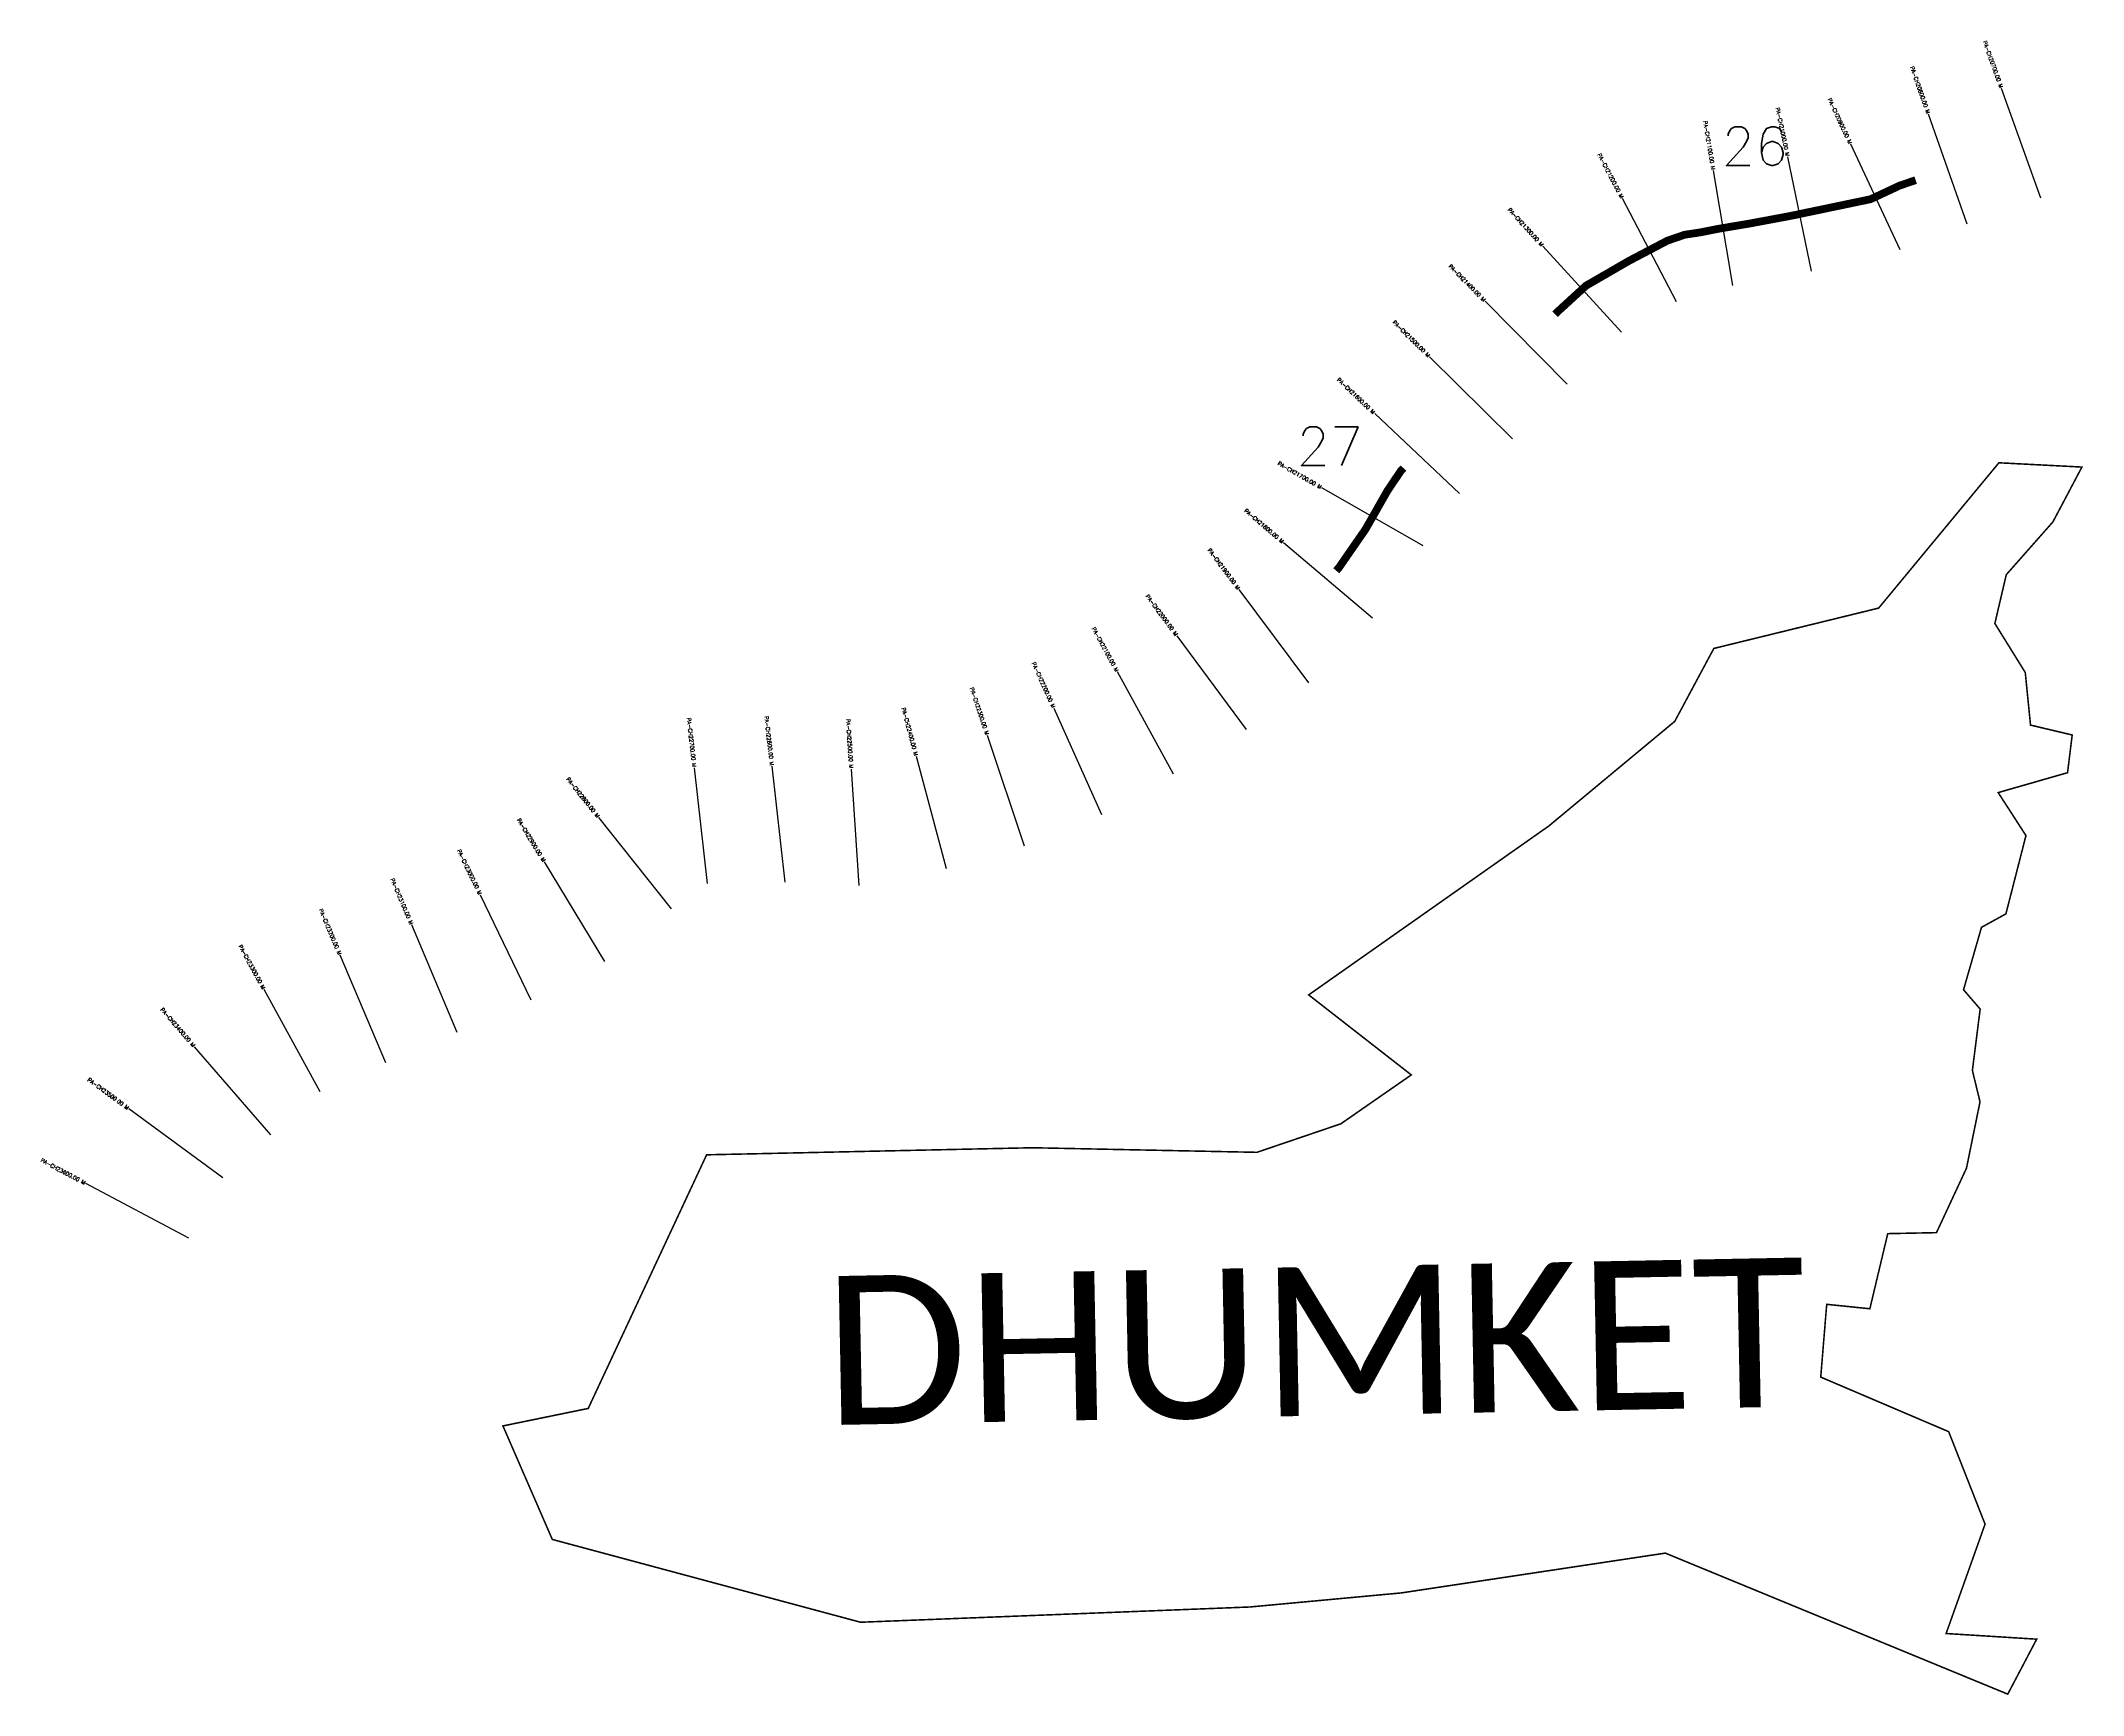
# Model space of a CAD drawing. Header units: metres. Extents: x 257943 to 260570, y 2207653 to 2209781.
import ezdxf
from ezdxf.enums import TextEntityAlignment as Align

# ---------------------------------------------------------------- set-up
doc = ezdxf.new("R2010")
doc.units = ezdxf.units.M
for name, color, linetype in [('ARTIFICIALLY PROTECTED', 4, 'Continuous'), ('CS', 134, 'Continuous'), ('CSMark', 6, 'Continuous'), ('VILLAGE NAME', 250, 'Continuous')]:
    doc.layers.add(name, color=color, linetype=linetype)
doc.styles.get("Standard").update_dxf_attribs({"font": 'simplex.shx'})

msp = doc.modelspace()

# ---------------------------------------------------------------- linework, layer by layer
at = {"color": 6, "const_width": 2, "flags": 128}
msp.add_lwpolyline([(260461.9, 2209238.1), (260568.7, 2209232.6), (260531.4, 2209162.1), (260471.4, 2209094.2), (260456.7, 2209031.4), (260495.8, 2208968.4), (260502.6, 2208900.7), (260556.2, 2208888), (260550.2, 2208839.5), (260461, 2208813.9), (260496.7, 2208758.6), (260470.9, 2208657.9), (260439.5, 2208640.6), (260416.4, 2208560.3), (260437.8, 2208535.5), (260427.8, 2208456.5), (260437.6, 2208416.2), (260420.2, 2208330.8), (260381.6, 2208247.9), (260318.9, 2208246.6), (260295.9, 2208150), (260240.4, 2208155.7), (260232.7, 2208062.1), (260397.3, 2207991.9), (260444.1, 2207873), (260394, 2207732.3), (260510.5, 2207725), (260473.3, 2207654.3), (260032.8, 2207835.7), (259693, 2207784.5), (259498.1, 2207766.4), (258997.5, 2207746.8), (258601, 2207853.3), (258537.5, 2207999.3), (258647.2, 2208021.8), (258799.5, 2208348), (259218.9, 2208357.1), (259507.4, 2208351.2), (259615.4, 2208387.9), (259706, 2208450.8), (259574, 2208553.7), (259883, 2208771), (260044.9, 2208905.5), (260095.2, 2208999.3), (260307.2, 2209051.2), (260461.9, 2209238.1)], dxfattribs=at)
at = {"layer": 'ARTIFICIALLY PROTECTED', "const_width": 10, "flags": 128}
for points in [[(260354.8, 2209601.6), (260334.2, 2209594.6), (260296.8, 2209577.1), (260194.3, 2209555.7), (260140.6, 2209545.7), (260101.4, 2209539.1), (260078.9, 2209534.6), (260057.6, 2209531.4), (260035.3, 2209523.7), (259986, 2209497.8), (259930.8, 2209465.9), (259893, 2209431.3), (259891, 2209429.3)], [(259695.9, 2209231.3), (259692.8, 2209228), (259675.5, 2209202.4), (259647.2, 2209152.7), (259613.1, 2209103.5), (259609.5, 2209099.3)]]:
    msp.add_lwpolyline(points, dxfattribs=at)
at = {"layer": 'CS'}
for p, q in [((260515.8, 2209578.4), (260465.4, 2209719.7)), ((260421.2, 2209545), (260371.4, 2209686.5)), ((260334.9, 2209512.1), (260271.3, 2209647.9)), ((260119.8, 2209466.2), (260094.8, 2209614.1)), ((260221, 2209484.6), (260190.4, 2209631.5)), ((260047.1, 2209445.2), (259977.6, 2209578.1)), ((259976.6, 2209406.2), (259875.4, 2209516.8)), ((259906.4, 2209339.1), (259801, 2209445.9)), ((259836.4, 2209269.1), (259729.6, 2209374.4)), ((259768, 2209198.4), (259658.9, 2209301.4)), ((259721.3, 2209131.4), (259591, 2209205.7)), ((259656, 2209038.2), (259541.7, 2209135.3)), ((259574.4, 2208954.9), (259484.6, 2209075.1)), ((259493.9, 2208895), (259404.7, 2209015.5)), ((259400.1, 2208837.6), (259328.1, 2208969.2)), ((259308, 2208785.4), (259246.5, 2208922.2)), ((259208.4, 2208745.1), (259160.9, 2208887.4)), ((258800.7, 2208696.8), (258783.9, 2208845.8)), ((258900.6, 2208698.8), (258883.7, 2208847.8)), ((259108.2, 2208715.7), (259069.4, 2208860.5)), ((258995.8, 2208694.3), (258985.8, 2208844)), ((258754.4, 2208664.5), (258660.9, 2208781.8)), ((258668.7, 2208596.5), (258591, 2208724.7)), ((258573.8, 2208546.9), (258508.7, 2208682.1)), ((258478.8, 2208505.5), (258420.3, 2208643.6)), ((258386.8, 2208466.5), (258328.2, 2208604.6)), ((258302.2, 2208429), (258230.4, 2208560.7)), ((258238.9, 2208373.7), (258140.8, 2208487.1)), ((258177.2, 2208318.3), (258056.3, 2208407.1)), ((258133.4, 2208241), (258000.8, 2208311.1))]:
    msp.add_line(p, q, dxfattribs=at)

# ---------------------------------------------------------------- texts
at = {"char_height": 50, "attachment_point": 1}
for s, insert in [('26', (260104.9, 2209670.4)), ('27', (259558.2, 2209284.5))]:
    msp.add_mtext_dynamic_manual_height_columns(s, width=84.374, gutter_width=1, heights=[0], dxfattribs=dict(at, insert=insert))
at = {"layer": 'CSMark'}
for s, rotation, p in [('PA-CH20700.00 M', 289.6652, (260465, 2209720.6)), ('PA-CH20800.00 M', 289.3788, (260371.1, 2209687.5)), ('PA-CH21000.00 M', 281.7723, (260190.2, 2209632.5)), ('PA-CH20900.00 M', 295.0839, (260270.8, 2209648.8)), ('PA-CH21100.00 M', 279.5985, (260094.6, 2209615)), ('PA-CH21200.00 M', 297.6222, (259977.1, 2209579)), ('PA-CH21300.00 M', 312.4759, (259874.7, 2209517.6)), ('PA-CH21400.00 M', 314.6353, (259800.3, 2209446.6)), ('PA-CH21500.00 M', 315.4287, (259728.9, 2209375.1)), ('PA-CH21600.00 M', 316.6605, (259658.2, 2209302.1)), ('PA-CH21700.00 M', 330.2922, (259590.2, 2209206.2)), ('PA-CH21800.00 M', 319.6421, (259541, 2209136)), ('PA-CH21900.00 M', 306.7578, (259484, 2209075.9)), ('PA-CH22000.00 M', 306.52, (259404.1, 2209016.4)), ('PA-CH22100.00 M', 298.6888, (259327.6, 2208970)), ('PA-CH22200.00 M', 294.1823, (259246.1, 2208923.1)), ('PA-CH22300.00 M', 288.4517, (259160.6, 2208888.4)), ('PA-CH22700.00 M', 276.46, (258783.8, 2208846.8)), ('PA-CH22600.00 M', 276.4651, (258883.6, 2208848.8)), ('PA-CH22500.00 M', 273.8112, (258985.7, 2208845)), ('PA-CH22400.00 M', 285.001, (259069.1, 2208861.5)), ('PA-CH22800.00 M', 308.5468, (258660.3, 2208782.6)), ('PA-CH22900.00 M', 301.2345, (258590.4, 2208725.6)), ('PA-CH23000.00 M', 295.6903, (258508.3, 2208683)), ('PA-CH23100.00 M', 292.9492, (258419.9, 2208644.5)), ('PA-CH23200.00 M', 292.9838, (258327.8, 2208605.5)), ('PA-CH23300.00 M', 298.5934, (258229.9, 2208561.5)), ('PA-CH23400.00 M', 310.8858, (258140.1, 2208487.8)), ('PA-CH23500.00 M', 323.7021, (258055.5, 2208407.6)), ('PA-CH23600.00 M', 332.1187, (257999.9, 2208311.6))]:
    msp.add_text(s, height=5, rotation=rotation, dxfattribs=at).set_placement(p, align=Align.MIDDLE_RIGHT)
at = {"layer": 'VILLAGE NAME', "insert": (258949.1, 2208191.7), "char_height": 191.456, "attachment_point": 1, "rotation": 1.1028}
msp.add_mtext_dynamic_manual_height_columns('{\\fCalibri|b0|i0|c0|p34;DHUMKET}', width=1279.793, gutter_width=957.3, heights=[0], dxfattribs=at)

doc.saveas('drawing.dxf')
